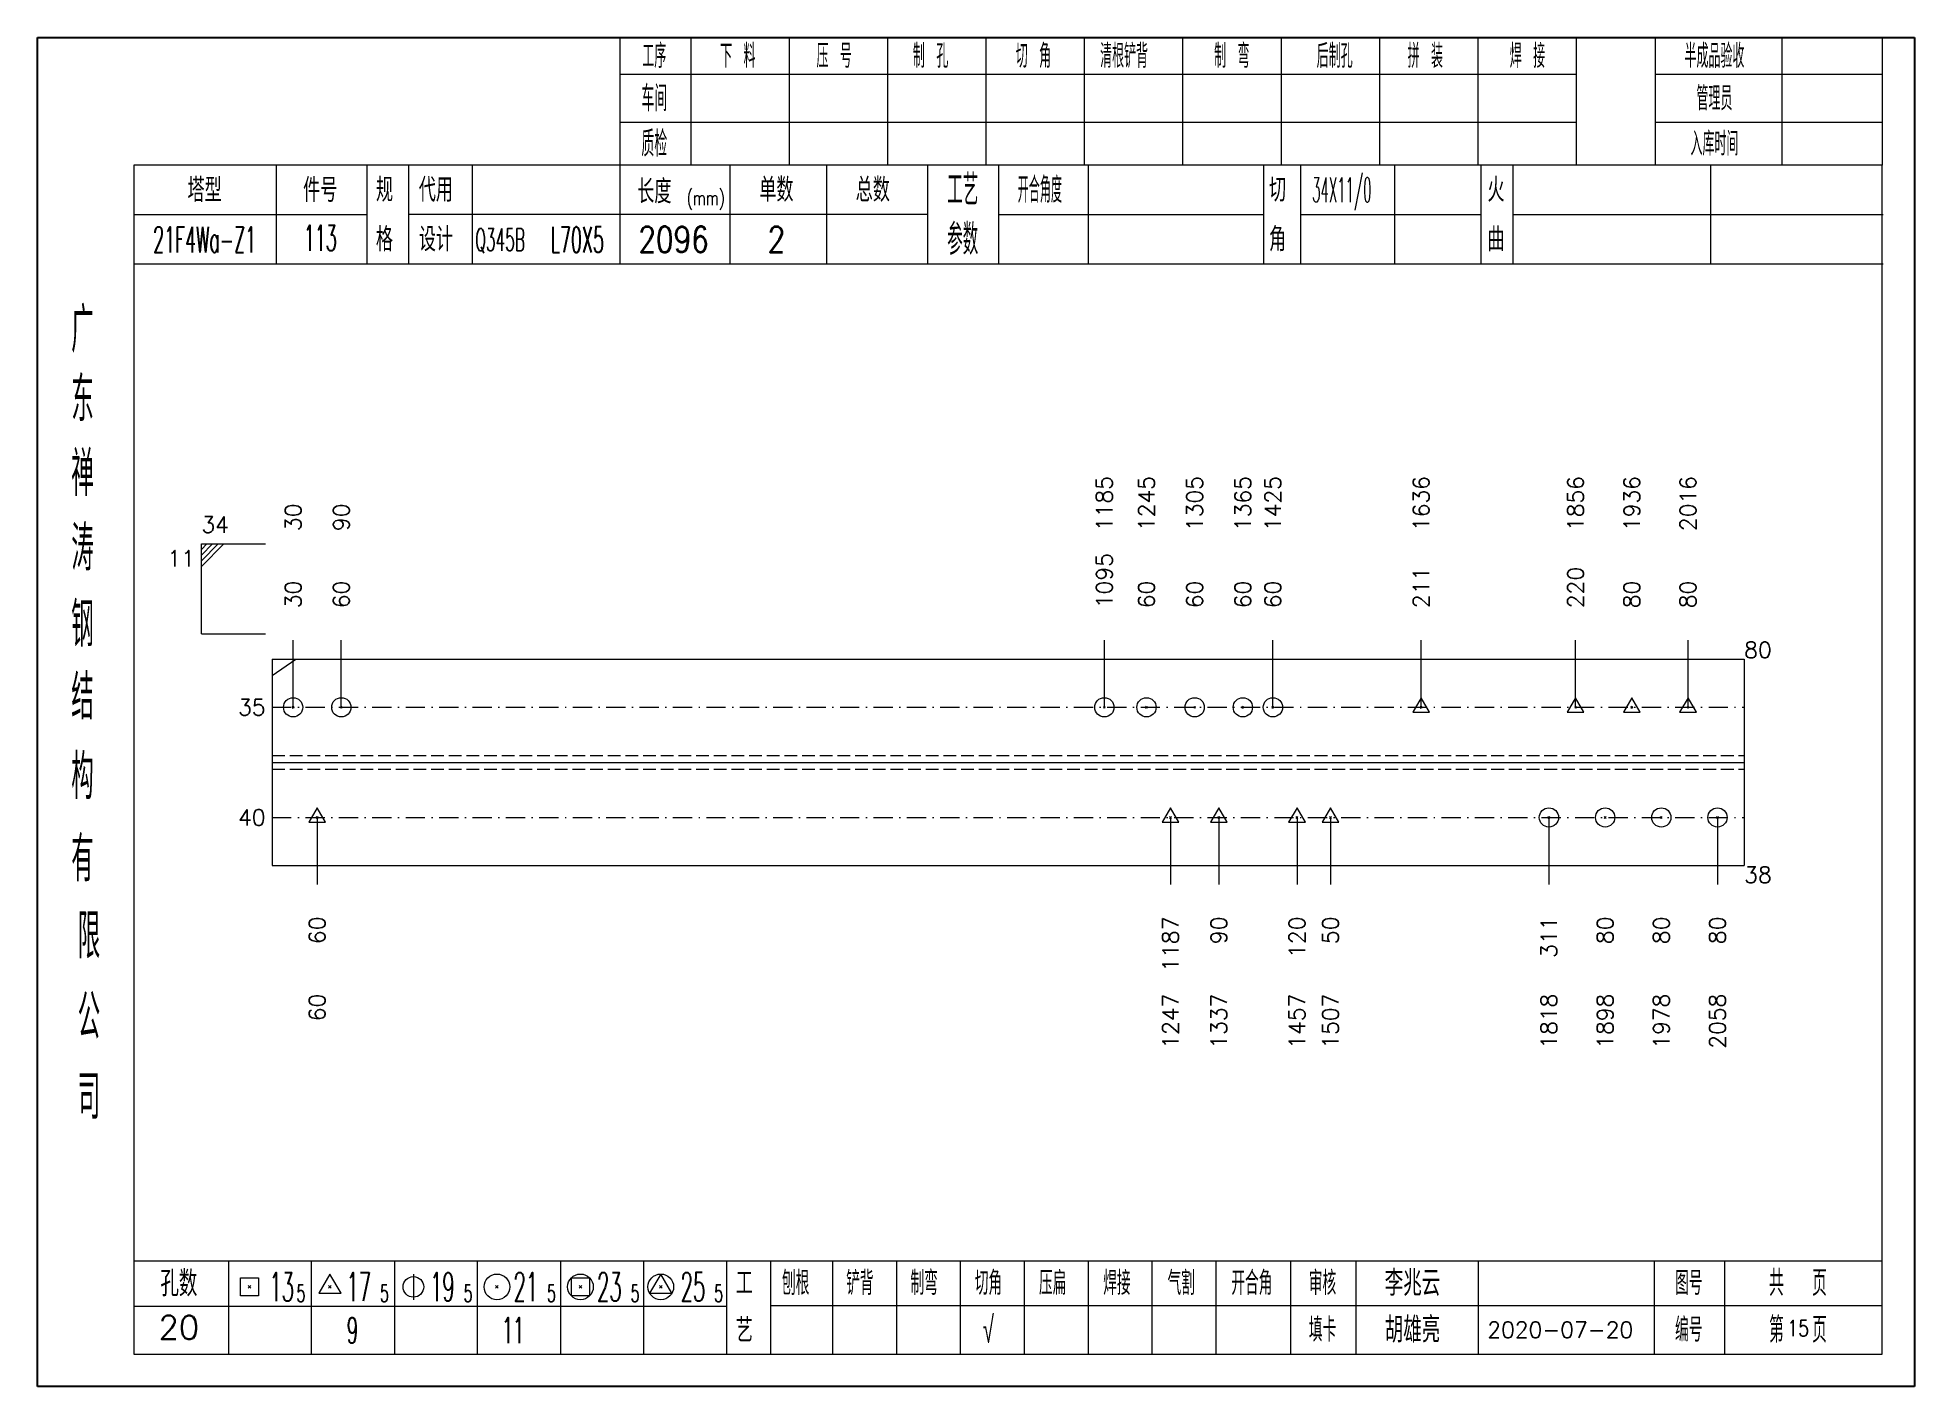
# Model space of a CAD drawing. Extents: x 1310 to 15542, y -76 to 8381.
# Drawn here: x 5886.2 to 6178.4, y 5793.7 to 6003.7 of the extents above; entities that cross this region are included whole.
import ezdxf
from ezdxf.enums import TextEntityAlignment as Align

# ---------------------------------------------------------------- set-up
doc = ezdxf.new("R2010")
doc.units = 0
doc.header["$MEASUREMENT"] = 0
doc.linetypes.add('一点画线', pattern=[5.2, 3, -1, 0.2, -1])
doc.linetypes.add('虚线', pattern=[2.75, 2, -0.75])
doc.layers.get('0').update_dxf_attribs({"linetype": 'CONTINUOUS', "lineweight": 25})
for name, color, linetype, lineweight in [('1', 7, 'CONTINUOUS', 25), ('4', 7, 'CONTINUOUS', 25), ('5', 7, 'CONTINUOUS', 25)]:
    doc.layers.add(name, color=color, linetype=linetype, lineweight=lineweight)
doc.styles.get("Standard").update_dxf_attribs({"font": 'simplex.shx', "width": 0.7, "height": 3, "bigfont": 'gbhzfs.shx'})

msp = doc.modelspace()

# ---------------------------------------------------------------- texts
at = {"color": 7, "linetype": 'Continuous', "lineweight": 13}
for s, p in [('1185', (6052.283, 5926.824)), ('1245', (6058.842, 5926.824)), ('1305', (6066.342, 5926.824)), ('1365', (6073.842, 5926.824)), ('1425', (6078.519, 5926.824)), ('1636', (6101.586, 5926.824)), ('1856', (6125.635, 5926.824)), ('1936', (6134.381, 5926.824)), ('2016', (6143.126, 5926.824)), ('30', (5926.021, 5926.824)), ('90', (5933.521, 5926.824))]:
    msp.add_text(s, height=2.5, rotation=90, dxfattribs=at).set_placement(p, align=Align.MIDDLE_LEFT)
msp.add_text('34', height=2.5, dxfattribs=at).set_placement((5911.742, 5925.824), align=Align.BOTTOM_LEFT)
msp.add_text('11', height=2.5, dxfattribs=at).set_placement((5910.742, 5923.824), align=Align.TOP_RIGHT)
at = {"color": 8, "linetype": 'Continuous', "lineweight": 9}
for s, p in [('1095', (6052.283, 5914.824)), ('30', (5926.021, 5914.824)), ('60', (5933.521, 5914.824)), ('60', (6058.842, 5914.824)), ('60', (6066.342, 5914.824)), ('60', (6073.842, 5914.824)), ('60', (6078.519, 5914.824)), ('211', (6101.586, 5914.824)), ('220', (6125.635, 5914.824)), ('80', (6134.381, 5914.824)), ('80', (6143.126, 5914.824))]:
    msp.add_text(s, height=2.5, rotation=90, dxfattribs=at).set_placement(p, align=Align.MIDDLE_LEFT)
at = {"color": 7, "linetype": 'Continuous', "lineweight": 13}
msp.add_text('80', height=2.5, dxfattribs=at).set_placement((6151.872, 5908.324), align=Align.MIDDLE_LEFT)
for s, p in [('35', (5921.742, 5899.396)), ('40', (5921.742, 5882.253))]:
    msp.add_text(s, height=2.5, dxfattribs=at).set_placement(p, align=Align.MIDDLE_RIGHT)
at = {"layer": '1', "color": 7, "linetype": 'Continuous', "lineweight": 13}
msp.add_text('38', height=2.5, dxfattribs=at).set_placement((6151.872, 5873.324), align=Align.MIDDLE_LEFT)
at = {"layer": '1', "color": 8, "linetype": 'Continuous', "lineweight": 9}
for s, p in [('60', (5929.771, 5866.824)), ('1187', (6062.592, 5866.824)), ('90', (6070.092, 5866.824)), ('120', (6082.269, 5866.824)), ('50', (6087.484, 5866.824)), ('80', (6130.227, 5866.824)), ('80', (6138.972, 5866.824)), ('80', (6147.718, 5866.824)), ('311', (6121.481, 5866.824))]:
    msp.add_text(s, height=2.5, rotation=90, dxfattribs=at).set_placement(p, align=Align.MIDDLE_RIGHT)
at = {"layer": '1', "color": 7, "linetype": 'Continuous', "lineweight": 13}
for s, p in [('60', (5929.771, 5854.824)), ('1247', (6062.592, 5854.824)), ('1337', (6070.092, 5854.824)), ('1457', (6082.269, 5854.824)), ('1507', (6087.484, 5854.824)), ('1818', (6121.481, 5854.824)), ('1898', (6130.227, 5854.824)), ('1978', (6138.972, 5854.824)), ('2058', (6147.718, 5854.824))]:
    msp.add_text(s, height=2.5, rotation=90, dxfattribs=at).set_placement(p, align=Align.MIDDLE_RIGHT)
at = {"layer": '4', "color": 1, "linetype": 'Continuous', "lineweight": 25}
for s, height, width, p in [('工序', 3.7, 0.7, (5982.242, 6000.781)), ('下 料', 3.7, 0.7, (5995.242, 6000.781)), ('压 号', 3.7, 0.7, (6010.242, 6000.781)), ('制 孔', 3.7, 0.7, (6025.242, 6000.781)), ('切 角', 3.7, 0.7, (6041.242, 6000.781)), ('清根铲背 ', 3.7, 0.7, (6056.242, 6000.781)), (' 制 弯', 3.7, 0.7, (6071.242, 6000.781)), (' 后制孔', 3.7, 0.7, (6087.242, 6000.781)), ('拼 装', 3.7, 0.7, (6102.242, 6000.781)), (' 焊 接', 3.7, 0.7, (6117.242, 6000.781)), ('半成品验收', 3.7, 0.7, (6147.242, 6000.781)), ('车间', 4, 0.7, (5982.242, 5994.181)), ('管理员', 3.7, 0.7, (6147.242, 5994.181)), ('质检', 4, 0.7, (5982.242, 5987.121)), ('入库时间', 3.7, 0.7, (6147.242, 5987.121)), ('工艺', 4.8, 0.7, (6030.242, 5979.941)), ('(mm)', 2.24, 0.7, (5990.242, 5978.681)), ('开合角度', 4, 0.6, (6042.242, 5979.941)), ('34X11/0', 3.8, 0.4, (6089.242, 5979.941)), ('21F4Wa-Z1', 4, 0.5, (5912.242, 5972.201)), ('113', 4, 0.5, (5930.242, 5972.451)), ('L70X5', 4, 0.5, (5970.242, 5972.181)), ('2096', 4, 0.8, (5985.242, 5972.231)), ('2', 4, 0.8, (6001.242, 5972.231)), ('参数', 4.8, 0.7, (6030.242, 5972.231)), ('Q345B', 3.5, 0.5, (5958.242, 5972.181)), ('广', 6.96, 0.7, (5893.242, 5958.151)), ('东', 6.96, 0.7, (5893.242, 5947.361)), ('禅', 6.96, 0.7, (5893.242, 5935.771)), ('涛', 6.96, 0.7, (5893.242, 5924.171)), ('钢', 6.96, 0.7, (5893.242, 5912.281)), ('结', 6.96, 0.7, (5893.242, 5900.971)), ('构', 6.96, 0.7, (5893.242, 5888.591)), ('有', 6.96, 0.7, (5893.242, 5875.781)), ('限', 6.96, 0.7, (5894.242, 5863.781)), ('公', 6.96, 0.7, (5894.242, 5851.241)), ('司', 6.96, 0.7, (5894.242, 5838.761)), ('13', 4.47, 0.5, (5924.242, 5809.181)), ('17', 4.47, 0.5, (5936.242, 5809.181)), ('19', 4.47, 0.5, (5949.242, 5809.181)), ('21', 4.47, 0.5, (5962.242, 5809.181)), ('23', 4.47, 0.5, (5975.242, 5809.181)), ('25', 4.47, 0.5, (5988.242, 5809.181)), ('刨根', 3.7, 0.8, (6004.242, 5809.781)), ('铲背', 3.7, 0.8, (6014.242, 5809.781)), ('制弯', 3.7, 0.8, (6024.242, 5809.781)), ('切角', 3.7, 0.8, (6034.242, 5809.781)), ('压扁', 3.7, 0.8, (6044.242, 5809.781)), ('焊接', 3.7, 0.8, (6054.242, 5809.781)), ('气割', 3.7, 0.8, (6064.242, 5809.781)), ('开合角', 3.7, 0.8, (6075.242, 5809.781)), ('审核', 3.7, 0.8, (6086.242, 5809.781)), ('图号', 3.7, 0.8, (6143.242, 5809.781)), ('共  页', 4, 0.8, (6160.242, 5809.781)), ('5', 2.68, 0.6, (5927.242, 5808.181)), ('5', 2.68, 0.6, (5940.242, 5808.181)), ('5', 2.68, 0.6, (5953.242, 5808.181)), ('5', 2.68, 0.6, (5966.242, 5808.181)), ('5', 2.68, 0.6, (5979.242, 5808.181)), ('5', 2.68, 0.6, (5992.242, 5808.181)), ('√', 4, 0.6, (6034.242, 5802.511)), ('填卡', 3.7, 0.8, (6086.242, 5802.511)), ('编号', 3.7, 0.8, (6143.242, 5802.511)), ('第  页', 4, 0.8, (6160.242, 5802.511)), ('9', 4, 0.5, (5935.242, 5802.431)), ('11', 4, 0.5, (5960.242, 5802.431))]:
    msp.add_text(s, height=height, dxfattribs=dict(at, width=width)).set_placement(p, align=Align.MIDDLE_CENTER)
for s, height, p in [('塔型', 3.7, (5912.242, 5979.911)), ('件号', 3.7, (5930.242, 5979.911)), ('规', 3.7, (5940.242, 5979.941)), ('代用', 3.7, (5948.242, 5979.941)), ('长度', 3.7, (5982.242, 5979.681)), ('单数', 3.7, (6001.242, 5979.941)), ('总数', 3.7, (6016.242, 5979.941)), ('切', 3.7, (6079.242, 5979.941)), ('火', 3.7, (6113.242, 5979.941)), ('格', 3.7, (5940.242, 5972.231)), ('设计', 3.7, (5948.242, 5972.231)), ('角', 3.7, (6079.242, 5972.231)), ('曲', 3.7, (6113.242, 5972.231)), ('孔数', 4, (5908.242, 5809.701)), ('工', 3.7, (5996.242, 5809.781)), ('李兆云', 4, (6100.242, 5809.781)), ('20', 3.7, (5908.242, 5802.871)), ('艺', 3.7, (5996.242, 5802.431)), ('胡雄亮', 4, (6100.242, 5802.511)), ('2020-07-20', 2.5, (6123.242, 5802.511))]:
    msp.add_text(s, height=height, dxfattribs=at).set_placement(p, align=Align.MIDDLE_CENTER)
at = {"layer": '4', "color": 6, "linetype": 'Continuous', "lineweight": 25, "width": 0.8}
msp.add_text('15', height=2.5, dxfattribs=at).set_placement((6160.267, 5802.739), align=Align.MIDDLE_CENTER)

# ---------------------------------------------------------------- blocks, each defined once
blk = doc.blocks.new('孔21.5')
at = {"layer": '5', "color": 7, "linetype": 'Continuous', "lineweight": 13}
for p, q in [((-0.1, -0.1), (0.1, 0.1)), ((0.1, -0.1), (-0.1, 0.1))]:
    blk.add_line(p, q, dxfattribs=at)
blk.add_circle((0, 0), 1, dxfattribs=at)
blk = doc.blocks.new('孔17.5')
at = {"layer": '5', "color": 7, "linetype": 'Continuous', "lineweight": 13}
for p, q in [((0, 1), (-0.866, -0.5)), ((-0.1, -0.1), (0.1, 0.1)), ((0.1, -0.1), (-0.1, 0.1)), ((0.866, -0.5), (0, 1)), ((-0.866, -0.5), (0.866, -0.5))]:
    blk.add_line(p, q, dxfattribs=at)
blk = doc.blocks.new('CTJGK')
at = {"color": 6, "linetype": 'Continuous'}
for p, q in [((0, 209.97), (292.13, 209.97)), ((0, 0), (0, 209.97)), ((292.13, 209.97), (292.13, 0)), ((292.13, 0), (0, 0))]:
    blk.add_line(p, q, dxfattribs=at)

# ---------------------------------------------------------------- linework, layer by layer
at = {"color": 7, "linetype": 'Continuous', "lineweight": 13}
for p, q in [((5911.742, 5924.824), (5921.742, 5924.824)), ((5911.742, 5910.824), (5911.742, 5924.824)), ((5912.617, 5924.824), (5911.742, 5923.949)), ((5913.492, 5924.824), (5911.742, 5923.074)), ((5914.367, 5924.824), (5911.742, 5922.199)), ((5915.242, 5924.824), (5911.742, 5921.324)), ((5911.742, 5910.824), (5921.742, 5910.824)), ((5926.021, 5899.396), (5926.021, 5909.824)), ((5933.521, 5899.396), (5933.521, 5909.824)), ((6052.283, 5899.396), (6052.283, 5909.824)), ((6078.519, 5899.396), (6078.519, 5909.824)), ((6101.586, 5899.396), (6101.586, 5909.824)), ((6125.635, 5899.396), (6125.635, 5909.824)), ((6143.126, 5899.396), (6143.126, 5909.824)), ((5922.742, 5904.37), (5926.459, 5906.896)), ((5929.771, 5882.253), (5929.771, 5871.824)), ((6062.592, 5882.253), (6062.592, 5871.824)), ((6070.092, 5882.253), (6070.092, 5871.824)), ((6082.269, 5882.253), (6082.269, 5871.824)), ((6087.484, 5882.253), (6087.484, 5871.824)), ((6121.481, 5882.253), (6121.481, 5871.824)), ((6147.718, 5882.253), (6147.718, 5871.824))]:
    msp.add_line(p, q, dxfattribs=at)
at = {"color": 7, "linetype": 'Continuous', "lineweight": 18}
for p, q in [((5922.742, 5906.896), (5922.742, 5874.753)), ((5922.742, 5906.896), (6151.872, 5906.896)), ((6151.872, 5906.896), (6151.872, 5874.753)), ((5922.742, 5890.824), (6151.872, 5890.824))]:
    msp.add_line(p, q, dxfattribs=at)
at = {"color": 3, "linetype": '一点画线', "lineweight": 13}
for p, q in [((5922.742, 5899.396), (6151.872, 5899.396)), ((5922.742, 5882.253), (6151.872, 5882.253))]:
    msp.add_line(p, q, dxfattribs=at)
at = {"color": 1, "linetype": '虚线', "lineweight": 18}
for p, q in [((5922.742, 5891.896), (6151.872, 5891.896)), ((5922.742, 5889.753), (6151.872, 5889.753))]:
    msp.add_line(p, q, dxfattribs=at)
at = {"layer": '1', "color": 7, "linetype": 'Continuous', "lineweight": 18}
msp.add_line((5922.742, 5874.753), (6151.872, 5874.753), dxfattribs=at)
at = {"layer": '4', "color": 1, "linetype": 'Continuous', "lineweight": 18}
for p, q in [((5886.242, 6003.651), (5886.242, 5793.681)), ((6178.372, 6003.651), (5886.242, 6003.651)), ((5976.872, 6003.651), (5976.872, 5983.811)), ((5987.902, 6003.651), (5987.902, 5983.791)), ((6003.212, 6003.651), (6003.212, 5983.791)), ((6018.532, 6003.651), (6018.532, 5983.791)), ((6033.842, 6003.651), (6033.842, 5983.791)), ((6049.152, 6003.651), (6049.152, 5983.791)), ((6064.462, 6003.651), (6064.462, 5983.791)), ((6079.782, 6003.651), (6079.782, 5983.791)), ((6095.092, 6003.651), (6095.092, 5983.791)), ((6110.402, 6003.651), (6110.402, 5983.791)), ((6125.712, 6003.651), (6125.712, 5983.811)), ((6125.712, 6003.651), (6125.712, 5983.791)), ((6137.992, 6003.651), (6137.992, 5983.791)), ((6157.742, 6003.651), (6157.742, 5983.791)), ((6173.322, 6003.651), (6173.322, 5983.791)), ((6178.372, 5973.851), (6178.372, 6003.651)), ((6125.712, 5997.921), (5976.872, 5997.921)), ((6173.322, 5997.921), (6137.992, 5997.921)), ((6125.712, 5990.441), (5976.872, 5990.441)), ((6173.322, 5990.441), (6137.992, 5990.441)), ((5901.252, 5983.791), (5901.252, 5798.731)), ((6173.322, 5983.791), (5901.252, 5983.791)), ((5923.372, 5983.801), (5923.372, 5968.381)), ((5937.522, 5968.381), (5937.522, 5983.791)), ((5944.022, 5968.381), (5944.022, 5983.791)), ((5953.892, 5983.791), (5953.892, 5968.381)), ((5976.872, 5983.811), (5976.872, 5968.381)), ((5993.992, 5983.791), (5993.992, 5968.381)), ((6009.042, 5983.791), (6009.042, 5968.381)), ((6024.742, 5983.791), (6024.742, 5968.381)), ((6035.802, 5983.791), (6035.802, 5968.381)), ((6049.752, 5983.791), (6049.752, 5968.381)), ((6077.052, 5983.791), (6077.052, 5968.381)), ((6082.812, 5983.791), (6082.812, 5968.381)), ((6097.432, 5983.791), (6097.432, 5968.381)), ((6110.892, 5983.791), (6110.892, 5968.381)), ((6115.882, 5983.791), (6115.882, 5968.381)), ((6146.622, 5983.791), (6146.622, 5968.381)), ((6173.322, 5798.731), (6173.322, 5983.791)), ((5937.522, 5976.031), (5901.252, 5976.031)), ((6024.742, 5976.081), (5944.022, 5976.081)), ((6035.802, 5976.081), (6077.052, 5976.081)), ((6082.812, 5976.081), (6110.892, 5976.081)), ((6115.882, 5976.081), (6173.502, 5976.081)), ((6178.372, 5793.681), (6178.372, 5973.851)), ((6173.502, 5968.381), (5901.252, 5968.381)), ((5901.252, 5813.261), (6173.322, 5813.261)), ((5915.942, 5813.261), (5915.942, 5798.731)), ((5928.872, 5798.731), (5928.872, 5813.261)), ((5941.802, 5813.261), (5941.802, 5798.731)), ((5954.722, 5798.731), (5954.722, 5813.261)), ((5967.652, 5813.261), (5967.652, 5798.731)), ((5980.582, 5798.731), (5980.582, 5813.261)), ((5993.502, 5798.731), (5993.502, 5813.261)), ((6000.372, 5798.731), (6000.372, 5813.261)), ((6010.032, 5798.731), (6010.032, 5813.261)), ((6019.972, 5798.731), (6019.972, 5813.261)), ((6029.912, 5798.731), (6029.912, 5813.261)), ((6039.862, 5798.731), (6039.862, 5813.261)), ((6049.802, 5798.731), (6049.802, 5813.261)), ((6059.742, 5798.731), (6059.742, 5813.261)), ((6069.692, 5798.731), (6069.692, 5813.261)), ((6081.332, 5798.731), (6081.332, 5813.261)), ((6091.482, 5798.731), (6091.482, 5813.261)), ((6110.542, 5798.731), (6110.542, 5813.261)), ((6137.922, 5798.731), (6137.922, 5813.261)), ((6148.882, 5798.731), (6148.882, 5813.261)), ((5993.502, 5806.131), (5901.252, 5806.131)), ((6000.332, 5806.291), (6173.322, 5806.291)), ((5901.252, 5798.731), (6173.322, 5798.731)), ((5886.242, 5793.681), (6178.372, 5793.681))]:
    msp.add_line(p, q, dxfattribs=at)
at = {"layer": '4', "color": 7, "linetype": 'Continuous', "lineweight": 13}
for p, q in [((5917.828, 5807.767), (5917.828, 5810.595)), ((5917.828, 5810.595), (5920.656, 5810.595)), ((5920.656, 5810.595), (5920.656, 5807.767)), ((5931.742, 5811.181), (5930.01, 5808.181)), ((5933.474, 5808.181), (5931.742, 5811.181)), ((5944.742, 5811.181), (5944.742, 5807.181)), ((5969.328, 5807.767), (5969.328, 5810.595)), ((5969.328, 5810.595), (5972.156, 5810.595)), ((5972.156, 5810.595), (5972.156, 5807.767)), ((5983.242, 5811.181), (5981.51, 5808.181)), ((5984.974, 5808.181), (5983.242, 5811.181)), ((5920.656, 5807.767), (5917.828, 5807.767)), ((5919.042, 5808.981), (5919.442, 5809.381)), ((5919.442, 5808.981), (5919.042, 5809.381)), ((5930.01, 5808.181), (5933.474, 5808.181)), ((5931.542, 5808.981), (5931.942, 5809.381)), ((5931.942, 5808.981), (5931.542, 5809.381)), ((5957.542, 5808.981), (5957.942, 5809.381)), ((5957.942, 5808.981), (5957.542, 5809.381)), ((5972.156, 5807.767), (5969.328, 5807.767)), ((5970.542, 5808.981), (5970.942, 5809.381)), ((5970.942, 5808.981), (5970.542, 5809.381)), ((5981.51, 5808.181), (5984.974, 5808.181)), ((5983.042, 5808.981), (5983.442, 5809.381)), ((5983.442, 5808.981), (5983.042, 5809.381))]:
    msp.add_line(p, q, dxfattribs=at)
for centre, radius in [((5944.742, 5809.181), 1.6), ((5957.742, 5809.181), 2), ((5970.742, 5809.181), 2), ((5983.242, 5809.181), 2)]:
    msp.add_circle(centre, radius, dxfattribs=at)

# ---------------------------------------------------------------- block references
at = {"color": 0, "linetype": 'Continuous'}
msp.add_blockref('CTJGK', (5886.242, 5793.681), dxfattribs=at)
at = {"color": 8, "linetype": 'Continuous', "lineweight": 9, "xscale": 1.5, "yscale": 1.5, "zscale": 1.5}
for name, p in [('孔21.5', (5926.021, 5899.396)), ('孔21.5', (5933.521, 5899.396)), ('孔21.5', (6052.283, 5899.396)), ('孔21.5', (6058.842, 5899.396)), ('孔21.5', (6066.342, 5899.396)), ('孔21.5', (6073.842, 5899.396)), ('孔21.5', (6078.519, 5899.396)), ('孔17.5', (6101.586, 5899.396)), ('孔17.5', (6125.635, 5899.396)), ('孔17.5', (6134.381, 5899.396)), ('孔17.5', (6143.126, 5899.396))]:
    msp.add_blockref(name, p, dxfattribs=at)
at = {"layer": '1', "color": 8, "linetype": 'Continuous', "lineweight": 9, "xscale": 1.5, "yscale": 1.5, "zscale": 1.5}
for name, p in [('孔17.5', (5929.771, 5882.253)), ('孔17.5', (6062.592, 5882.253)), ('孔17.5', (6070.092, 5882.253)), ('孔17.5', (6082.269, 5882.253)), ('孔17.5', (6087.484, 5882.253)), ('孔21.5', (6121.481, 5882.253)), ('孔21.5', (6130.227, 5882.253)), ('孔21.5', (6138.972, 5882.253)), ('孔21.5', (6147.718, 5882.253))]:
    msp.add_blockref(name, p, dxfattribs=at)

msp.set_redraw_order([(e.dxf.handle, doc.entitydb.next_handle()) for e in msp.query("TEXT MTEXT ATTDEF DIMENSION ARC_DIMENSION")])  # texts and dimensions are drawn at this point

doc.saveas('drawing.dxf')
